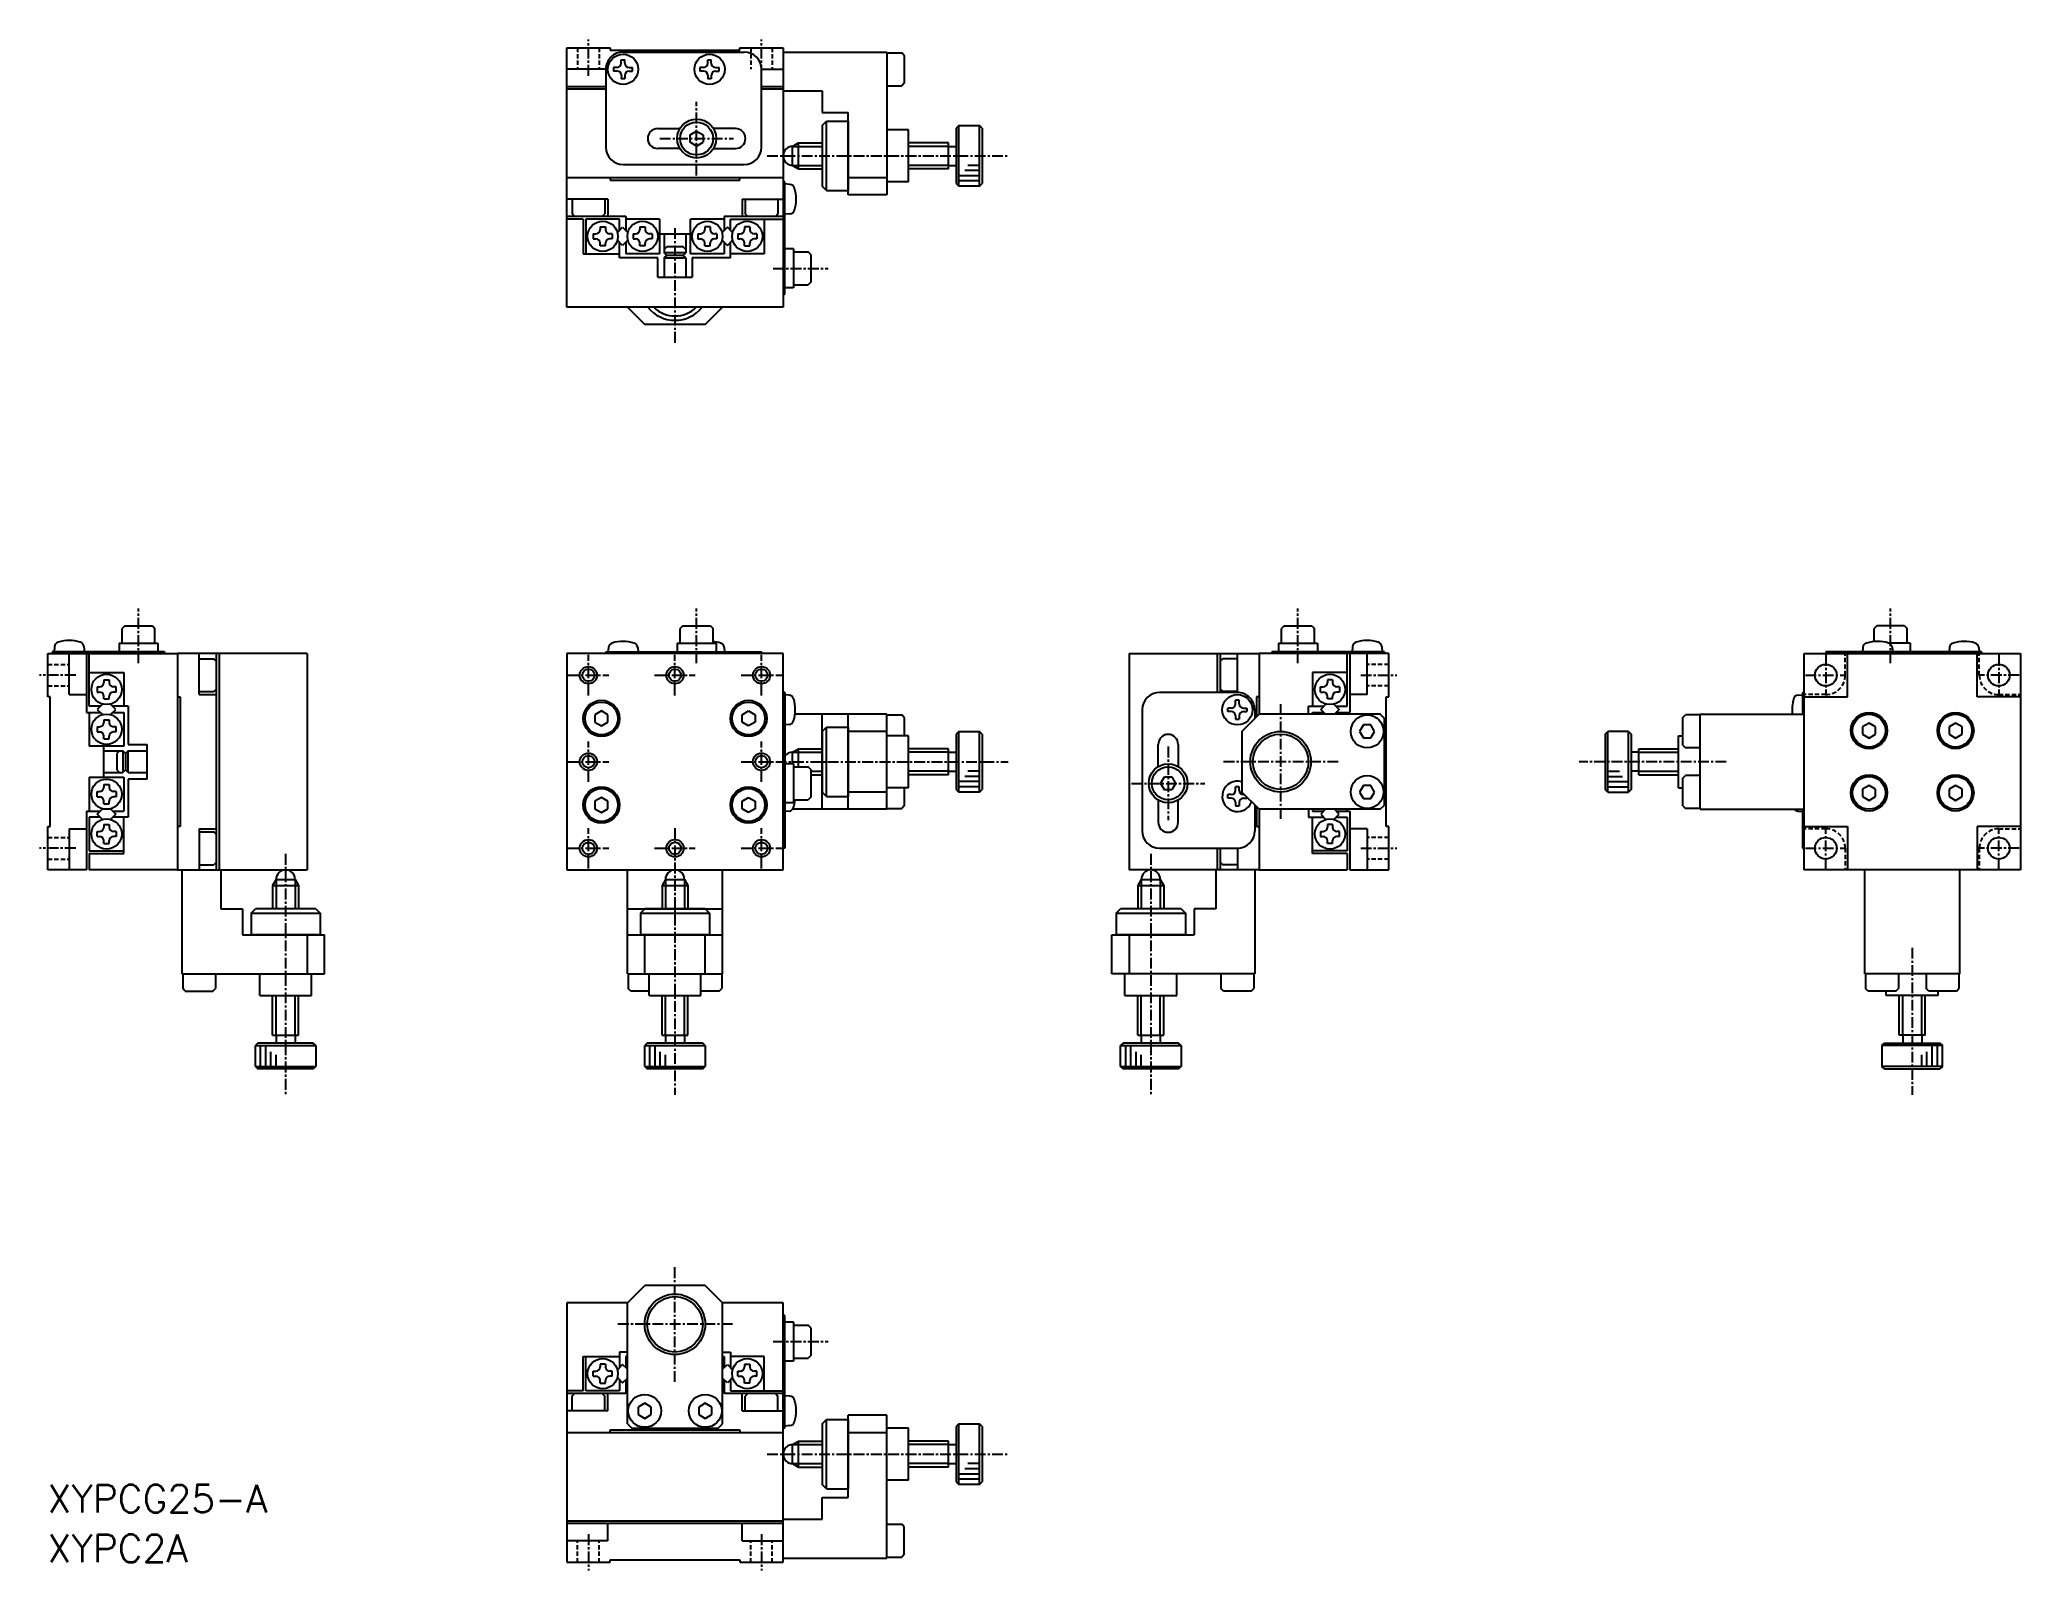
# Model space of a CAD drawing. Extents: x 157 to 386, y -47 to 130.
import ezdxf

# ---------------------------------------------------------------- set-up
doc = ezdxf.new("R2010")
doc.units = 0
doc.linetypes.add('CENTER', pattern=[2, 1.25, -0.25, 0.25, -0.25])
doc.linetypes.add('DASHED', pattern=[0.75, 0.5, -0.25])
doc.layers.get('0').update_dxf_attribs({"linetype": 'CONTINUOUS'})
doc.layers.add('CENTER', color=1, linetype='CENTER')
doc.styles.get("Standard").update_dxf_attribs({"font": 'TXT', "bigfont": 'BIGFONT'})

msp = doc.modelspace()

# ---------------------------------------------------------------- texts
at = {"color": 7, "linetype": 'CONTINUOUS'}
for s, p in [('XYPCG25-A', (157.64, -40.28)), ('XYPC2A', (157.64, -46.02))]:
    msp.add_text(s, height=3.2, dxfattribs=at).set_placement(p)

# ---------------------------------------------------------------- linework, layer by layer
at = {"color": 7, "linetype": 'CONTINUOUS'}
for p, q in [((217.64, 128.98), (222.64, 128.98)), ((217.64, 113.98), (217.64, 128.98)), ((222.64, 128.98), (222.64, 128.68)), ((222.64, 128.68), (237.64, 128.68)), ((224.14, 128.48), (238.15, 128.48)), ((237.64, 128.98), (242.64, 128.98)), ((237.64, 128.68), (237.64, 128.98)), ((242.64, 128.98), (242.64, 113.98)), ((242.64, 128.48), (254.64, 128.48)), ((254.64, 128.48), (254.64, 111.98)), ((254.64, 128.38), (256.34, 128.38)), ((256.64, 128.08), (256.34, 128.38)), ((222.14, 126.48), (217.64, 126.48)), ((222.14, 126.48), (222.14, 117.48)), ((223.43, 126.68), (223.03, 126.68)), ((223.03, 126.68), (223.03, 126.28)), ((223.43, 126.28), (223.03, 126.28)), ((223.93, 127.58), (224.34, 127.58)), ((223.93, 127.18), (223.93, 127.58)), ((224.33, 127.18), (224.34, 127.58)), ((224.84, 126.68), (225.24, 126.68)), ((224.84, 126.28), (225.24, 126.28)), ((225.24, 126.28), (225.24, 126.68)), ((233.43, 126.68), (233.03, 126.68)), ((233.03, 126.68), (233.03, 126.28)), ((233.43, 126.28), (233.03, 126.28)), ((233.93, 127.58), (234.34, 127.58)), ((233.93, 127.18), (233.93, 127.58)), ((234.33, 127.18), (234.34, 127.58)), ((234.84, 126.68), (235.24, 126.68)), ((234.84, 126.28), (235.24, 126.28)), ((235.24, 126.28), (235.24, 126.68)), ((240.14, 117.48), (240.14, 126.48)), ((240.14, 126.48), (242.64, 126.48)), ((256.64, 128.08), (256.64, 124.88)), ((217.64, 124.48), (222.14, 124.48)), ((222.14, 124.18), (217.64, 124.18)), ((223.94, 125.78), (223.93, 125.38)), ((224.34, 125.38), (223.93, 125.38)), ((224.34, 125.78), (224.34, 125.38)), ((233.94, 125.78), (233.93, 125.38)), ((234.34, 125.38), (233.93, 125.38)), ((234.34, 125.78), (234.34, 125.38)), ((240.14, 124.48), (242.64, 124.48)), ((242.64, 124.18), (240.14, 124.18)), ((242.64, 123.98), (247.14, 123.98)), ((247.14, 123.98), (247.14, 121.48)), ((254.64, 124.58), (256.34, 124.58)), ((256.64, 124.88), (256.34, 124.58)), ((247.14, 121.48), (250.14, 121.48)), ((250.14, 111.98), (250.14, 121.48)), ((228.14, 119.63), (230.7, 119.63)), ((231.89, 118.91), (232.64, 119.35)), ((232.64, 119.35), (233.39, 118.91)), ((237.14, 119.63), (234.57, 119.63)), ((247.14, 119.98), (247.64, 120.48)), ((247.14, 119.98), (247.14, 112.98)), ((247.64, 120.48), (250.14, 120.48)), ((250.14, 120.48), (250.14, 112.48)), ((257.14, 119.48), (254.64, 119.48)), ((257.14, 113.48), (257.14, 119.48)), ((262.94, 119.98), (262.64, 119.68)), ((262.64, 119.68), (262.64, 113.28)), ((262.94, 119.98), (265.34, 119.98)), ((265.64, 119.68), (265.34, 119.98)), ((265.64, 119.68), (265.64, 113.28)), ((230.7, 117.33), (228.14, 117.33)), ((231.89, 118.05), (231.89, 118.91)), ((232.64, 117.61), (231.89, 118.05)), ((232.64, 117.61), (233.39, 118.05)), ((233.39, 118.91), (233.39, 118.05)), ((234.57, 117.33), (237.14, 117.33)), ((243.74, 117.58), (244.43, 117.98)), ((243.74, 115.38), (243.74, 117.58)), ((244.43, 117.98), (247.14, 117.98)), ((244.43, 114.98), (244.43, 117.98)), ((261.74, 117.98), (257.14, 117.98)), ((261.74, 114.98), (261.74, 117.98)), ((261.74, 117.58), (262.64, 117.58)), ((224.14, 115.48), (238.14, 115.48)), ((243.74, 115.38), (244.43, 114.98)), ((244.43, 114.98), (247.14, 114.98)), ((261.74, 114.98), (257.14, 114.98)), ((261.74, 115.38), (262.64, 115.38)), ((217.64, 113.98), (242.64, 113.98)), ((217.64, 113.98), (222.64, 113.98)), ((217.64, 98.98), (217.64, 113.98)), ((222.64, 113.98), (222.64, 113.68)), ((222.64, 113.68), (237.64, 113.68)), ((237.64, 113.68), (237.64, 113.98)), ((237.64, 113.98), (242.64, 113.98)), ((242.64, 113.98), (242.64, 98.98)), ((242.84, 113.48), (242.64, 113.48)), ((242.84, 100.48), (242.84, 113.48)), ((243.43, 113.18), (242.84, 113.23)), ((247.64, 112.48), (247.14, 112.98)), ((247.64, 112.48), (250.14, 112.48)), ((250.14, 113.98), (254.64, 113.98)), ((257.14, 113.48), (254.64, 113.48)), ((262.64, 113.28), (262.94, 112.98)), ((265.34, 112.98), (262.94, 112.98)), ((265.34, 112.98), (265.64, 113.28)), ((222.39, 111.48), (217.64, 111.48)), ((218.24, 111.48), (218.24, 109.78)), ((222.04, 111.48), (222.04, 109.78)), ((222.39, 111.48), (222.39, 109.48)), ((237.89, 111.48), (242.64, 111.48)), ((237.89, 111.48), (237.89, 109.48)), ((238.24, 111.48), (238.24, 109.78)), ((242.04, 111.48), (242.04, 109.78)), ((254.64, 111.98), (250.14, 111.98)), ((224.44, 109.48), (217.64, 109.48)), ((219.54, 109.18), (217.64, 109.18)), ((218.54, 109.48), (218.24, 109.78)), ((219.54, 109.18), (219.54, 105.18)), ((219.84, 109.18), (219.84, 105.18)), ((223.74, 109.18), (219.84, 109.18)), ((221.49, 108.28), (221.49, 107.98)), ((221.49, 108.28), (222.09, 108.28)), ((221.74, 109.48), (222.04, 109.78)), ((222.09, 108.28), (222.09, 107.98)), ((223.48, 107.63), (224.09, 108.24)), ((223.74, 107.89), (223.74, 109.18)), ((224.09, 108.24), (224.69, 107.63)), ((224.44, 109.48), (224.44, 107.89)), ((228.34, 109.18), (224.44, 109.18)), ((226.09, 108.28), (226.09, 107.98)), ((226.09, 108.28), (226.69, 108.28)), ((226.69, 108.28), (226.69, 107.98)), ((228.34, 109.18), (228.34, 105.18)), ((231.94, 105.18), (231.94, 109.18)), ((235.84, 109.18), (231.94, 109.18)), ((233.59, 108.28), (233.59, 107.98)), ((234.19, 108.28), (233.59, 108.28)), ((234.19, 108.28), (234.19, 107.98)), ((236.19, 108.24), (235.58, 107.63)), ((235.84, 109.48), (235.84, 107.89)), ((242.64, 109.48), (235.84, 109.48)), ((236.79, 107.63), (236.19, 108.24)), ((236.54, 107.89), (236.54, 109.18)), ((236.54, 109.18), (242.64, 109.18)), ((238.19, 108.28), (238.19, 107.98)), ((238.79, 108.28), (238.19, 108.28)), ((238.54, 109.48), (238.24, 109.78)), ((238.79, 108.28), (238.79, 107.98)), ((240.44, 109.18), (240.44, 105.18)), ((241.74, 109.48), (242.04, 109.78)), ((243.43, 109.78), (242.84, 109.73)), ((220.69, 107.48), (220.99, 107.48)), ((220.69, 107.48), (220.69, 106.88)), ((220.69, 106.88), (220.99, 106.88)), ((221.49, 106.08), (221.49, 106.38)), ((222.09, 106.08), (221.49, 106.08)), ((222.09, 106.08), (222.09, 106.38)), ((222.89, 107.48), (222.59, 107.48)), ((222.89, 106.88), (222.59, 106.88)), ((222.89, 107.48), (222.89, 106.88)), ((224.09, 106.12), (223.48, 106.73)), ((223.74, 104.68), (223.74, 106.47)), ((224.69, 106.73), (224.09, 106.12)), ((224.44, 106.47), (224.44, 105.18)), ((225.29, 107.48), (225.59, 107.48)), ((225.29, 107.48), (225.29, 106.88)), ((225.29, 106.88), (225.59, 106.88)), ((226.09, 106.08), (226.09, 106.38)), ((226.69, 106.08), (226.09, 106.08)), ((226.69, 106.08), (226.69, 106.38)), ((227.49, 107.48), (227.19, 107.48)), ((227.49, 106.88), (227.19, 106.88)), ((227.49, 107.48), (227.49, 106.88)), ((228.34, 107.48), (231.94, 107.48)), ((228.89, 107.48), (228.89, 105.28)), ((229.19, 105.98), (228.89, 105.68)), ((231.09, 105.98), (229.19, 105.98)), ((231.39, 105.68), (231.09, 105.98)), ((231.39, 107.48), (231.39, 105.28)), ((232.79, 107.48), (233.09, 107.48)), ((232.79, 107.48), (232.79, 106.88)), ((232.79, 106.88), (233.09, 106.88)), ((233.59, 106.08), (233.59, 106.38)), ((233.59, 106.08), (234.19, 106.08)), ((234.19, 106.08), (234.19, 106.38)), ((234.99, 107.48), (234.69, 107.48)), ((234.99, 106.88), (234.69, 106.88)), ((234.99, 107.48), (234.99, 106.88)), ((235.58, 106.73), (236.19, 106.12)), ((235.84, 106.47), (235.84, 105.18)), ((236.19, 106.12), (236.79, 106.73)), ((236.54, 104.68), (236.54, 106.47)), ((237.39, 107.48), (237.69, 107.48)), ((237.39, 107.48), (237.39, 106.88)), ((237.39, 106.88), (237.69, 106.88)), ((238.19, 106.08), (238.19, 106.38)), ((238.19, 106.08), (238.79, 106.08)), ((238.79, 106.08), (238.79, 106.38)), ((239.59, 107.48), (239.29, 107.48)), ((239.59, 106.88), (239.29, 106.88)), ((239.59, 107.48), (239.59, 106.88)), ((243.84, 105.73), (242.84, 105.73)), ((243.84, 105.73), (243.84, 101.23)), ((243.84, 105.38), (245.54, 105.38)), ((245.84, 105.08), (245.54, 105.38)), ((219.54, 105.18), (223.74, 105.18)), ((228.14, 104.68), (223.74, 104.68)), ((228.34, 105.18), (224.44, 105.18)), ((228.14, 102.48), (228.14, 104.68)), ((231.39, 105.28), (228.89, 105.28)), ((229.19, 104.98), (228.89, 105.28)), ((228.89, 104.68), (229.19, 104.98)), ((228.89, 104.68), (231.39, 104.68)), ((228.89, 104.68), (228.89, 102.48)), ((231.09, 104.98), (229.19, 104.98)), ((231.09, 104.98), (231.39, 105.28)), ((231.39, 104.68), (231.09, 104.98)), ((231.39, 104.68), (231.39, 102.48)), ((235.84, 105.18), (231.94, 105.18)), ((236.54, 104.68), (232.14, 104.68)), ((232.14, 104.68), (232.14, 102.48)), ((240.44, 105.18), (236.54, 105.18)), ((245.84, 105.08), (245.84, 101.88)), ((228.14, 102.48), (232.14, 102.48)), ((243.84, 101.23), (242.84, 101.23)), ((243.84, 101.58), (245.54, 101.58)), ((245.84, 101.88), (245.54, 101.58)), ((242.64, 98.98), (217.64, 98.98)), ((224.64, 98.98), (226.64, 96.98)), ((233.64, 96.98), (235.64, 98.98)), ((242.84, 100.48), (242.64, 100.48)), ((233.64, 96.98), (226.64, 96.98)), ((166.54, 62.18), (166.24, 61.88)), ((166.24, 60.18), (166.24, 61.88)), ((166.54, 62.18), (169.74, 62.18)), ((169.74, 62.18), (170.04, 61.88)), ((170.04, 60.18), (170.04, 61.88)), ((231.04, 62.18), (230.74, 61.88)), ((230.74, 60.18), (230.74, 61.88)), ((231.04, 62.18), (234.24, 62.18)), ((234.24, 62.18), (234.54, 61.88)), ((234.54, 60.18), (234.54, 61.88)), ((300.54, 62.18), (300.24, 61.88)), ((300.24, 60.18), (300.24, 61.88)), ((300.54, 62.18), (303.74, 62.18)), ((303.74, 62.18), (304.04, 61.88)), ((304.04, 60.18), (304.04, 61.88)), ((369.04, 62.18), (368.74, 61.88)), ((368.74, 60.36), (368.74, 61.88)), ((372.24, 62.18), (369.04, 62.18)), ((372.24, 62.18), (372.54, 61.88)), ((372.54, 60.18), (372.54, 61.88)), ((158.44, 59.77), (158.39, 59.18)), ((161.83, 59.77), (161.89, 59.18)), ((165.89, 60.18), (165.89, 59.18)), ((165.89, 60.18), (170.38, 60.18)), ((170.38, 60.18), (170.38, 59.18)), ((222.44, 59.67), (222.39, 59.18)), ((225.83, 59.69), (225.88, 59.18)), ((230.39, 60.18), (234.88, 60.18)), ((230.39, 60.18), (230.39, 59.18)), ((234.88, 60.18), (234.88, 59.18)), ((235.83, 59.69), (235.88, 59.18)), ((299.89, 60.18), (299.89, 59.18)), ((299.89, 60.18), (304.38, 60.18)), ((304.38, 60.18), (304.38, 59.18)), ((308.44, 59.77), (308.39, 59.18)), ((311.83, 59.77), (311.89, 59.18)), ((367.44, 59.69), (367.39, 59.18)), ((372.88, 60.18), (370.46, 60.18)), ((370.83, 59.67), (370.88, 59.18)), ((372.88, 60.18), (372.88, 59.18)), ((377.44, 59.69), (377.39, 59.18)), ((380.83, 59.67), (380.88, 59.18)), ((157.64, 53.98), (157.64, 58.98)), ((157.64, 58.98), (172.64, 58.98)), ((171.14, 59.18), (158.14, 59.18)), ((158.14, 59.18), (158.14, 58.98)), ((160.14, 54.23), (160.14, 58.98)), ((162.14, 58.98), (162.14, 52.18)), ((162.44, 52.88), (162.44, 58.98)), ((171.14, 59.18), (171.14, 58.98)), ((172.64, 58.98), (172.64, 33.98)), ((187.64, 58.98), (172.64, 58.98)), ((172.64, 58.98), (172.64, 53.98)), ((175.14, 54.23), (175.14, 58.98)), ((175.14, 58.38), (176.84, 58.38)), ((177.14, 58.08), (176.84, 58.38)), ((177.14, 33.98), (177.14, 58.98)), ((177.44, 58.98), (177.44, 33.98)), ((187.64, 58.98), (187.64, 33.98)), ((217.64, 58.98), (217.64, 33.98)), ((242.64, 58.98), (217.64, 58.98)), ((222.14, 59.18), (222.14, 58.98)), ((240.14, 59.18), (240.14, 58.98)), ((242.64, 33.98), (242.64, 58.98)), ((282.64, 58.98), (297.64, 58.98)), ((282.64, 58.98), (282.64, 33.98)), ((292.84, 54.48), (292.84, 58.98)), ((293.14, 58.98), (293.14, 54.48)), ((293.14, 58.08), (293.44, 58.38)), ((295.14, 58.38), (293.44, 58.38)), ((295.14, 54.48), (295.14, 58.98)), ((297.64, 58.98), (297.64, 51.98)), ((312.64, 58.98), (297.64, 58.98)), ((297.64, 58.98), (297.64, 53.98)), ((312.14, 59.18), (299.14, 59.18)), ((299.14, 59.18), (299.14, 58.98)), ((307.84, 52.88), (307.84, 58.98)), ((308.14, 58.98), (308.14, 52.18)), ((310.14, 54.23), (310.14, 58.98)), ((312.14, 59.18), (312.14, 58.98)), ((312.64, 53.98), (312.64, 58.98)), ((360.64, 33.98), (360.64, 58.98)), ((360.64, 58.98), (385.64, 58.98)), ((363.14, 59.18), (363.14, 58.98)), ((365.64, 53.98), (365.64, 58.98)), ((380.64, 53.98), (380.64, 58.98)), ((381.14, 59.18), (381.14, 58.98)), ((385.64, 58.98), (385.64, 33.98)), ((162.44, 56.78), (166.44, 56.78)), ((163.34, 55.13), (163.34, 54.53)), ((163.34, 55.13), (163.64, 55.13)), ((164.14, 55.93), (164.74, 55.93)), ((164.14, 55.93), (164.14, 55.63)), ((164.74, 55.93), (164.74, 55.63)), ((165.54, 55.13), (165.24, 55.13)), ((165.54, 54.53), (165.54, 55.13)), ((166.44, 56.78), (166.44, 52.88)), ((307.84, 56.78), (303.84, 56.78)), ((303.84, 56.78), (303.84, 52.88)), ((304.74, 55.13), (305.04, 55.13)), ((304.74, 54.53), (304.74, 55.13)), ((306.14, 55.93), (305.54, 55.93)), ((305.54, 55.93), (305.54, 55.63)), ((306.14, 55.93), (306.14, 55.63)), ((306.94, 55.13), (306.64, 55.13)), ((306.94, 55.13), (306.94, 54.53)), ((157.94, 53.98), (157.64, 53.98)), ((157.94, 38.98), (157.94, 53.98)), ((160.14, 54.23), (162.14, 54.23)), ((163.72, 52.88), (162.44, 52.88)), ((163.34, 54.53), (163.64, 54.53)), ((163.98, 53.14), (163.37, 52.53)), ((164.14, 53.73), (164.14, 54.03)), ((164.14, 53.73), (164.74, 53.73)), ((164.74, 53.73), (164.74, 54.03)), ((165.5, 52.53), (164.89, 53.14)), ((166.94, 52.88), (165.15, 52.88)), ((165.54, 54.53), (165.24, 54.53)), ((166.94, 52.88), (166.94, 48.48)), ((172.64, 53.98), (172.94, 53.98)), ((172.94, 53.98), (172.94, 38.98)), ((175.14, 54.58), (176.84, 54.58)), ((175.14, 54.23), (177.14, 54.23)), ((177.14, 54.88), (176.84, 54.58)), ((242.84, 54.48), (242.64, 54.48)), ((243.33, 54.18), (242.84, 54.22)), ((295.14, 54.48), (286.14, 54.48)), ((293.14, 54.88), (293.44, 54.58)), ((295.14, 54.58), (293.44, 54.58)), ((294.44, 52.68), (294.04, 52.68)), ((294.04, 52.28), (294.04, 52.68)), ((294.94, 53.18), (294.94, 53.58)), ((295.34, 53.58), (294.94, 53.58)), ((295.34, 53.18), (295.34, 53.58)), ((295.84, 52.68), (296.24, 52.68)), ((296.24, 52.68), (296.24, 52.28)), ((297.34, 53.98), (297.34, 51.68)), ((297.64, 53.98), (297.34, 53.98)), ((303.34, 51.98), (303.34, 52.88)), ((303.34, 52.88), (305.12, 52.88)), ((304.74, 54.53), (305.04, 54.53)), ((304.77, 52.53), (305.38, 53.14)), ((305.54, 53.73), (305.54, 54.03)), ((306.14, 53.73), (305.54, 53.73)), ((306.14, 53.73), (306.14, 54.03)), ((306.29, 53.14), (306.9, 52.53)), ((306.55, 52.88), (307.84, 52.88)), ((306.94, 54.53), (306.64, 54.53)), ((310.14, 54.23), (308.14, 54.23)), ((312.34, 53.98), (312.64, 53.98)), ((312.34, 38.98), (312.34, 53.98)), ((359.94, 54.18), (360.44, 54.22)), ((360.44, 54.48), (360.64, 54.48)), ((360.64, 53.98), (365.64, 53.98)), ((385.64, 53.98), (380.64, 53.98)), ((162.14, 52.18), (163.72, 52.18)), ((162.44, 52.18), (162.44, 48.28)), ((163.34, 50.53), (163.34, 49.93)), ((163.34, 50.53), (163.64, 50.53)), ((163.37, 52.53), (163.98, 51.92)), ((164.14, 51.33), (164.74, 51.33)), ((164.14, 51.33), (164.14, 51.03)), ((164.74, 51.33), (164.74, 51.03)), ((164.89, 51.92), (165.5, 52.53)), ((165.15, 52.18), (166.44, 52.18)), ((165.54, 50.53), (165.24, 50.53)), ((165.54, 49.93), (165.54, 50.53)), ((166.44, 52.18), (166.44, 48.28)), ((221.64, 52.35), (220.89, 51.91)), ((220.89, 51.91), (220.89, 51.05)), ((220.89, 51.05), (221.64, 50.61)), ((222.39, 51.91), (221.64, 52.35)), ((221.64, 50.61), (222.39, 51.05)), ((222.39, 51.05), (222.39, 51.91)), ((237.89, 51.91), (238.64, 52.35)), ((237.89, 51.05), (237.89, 51.91)), ((238.64, 50.61), (237.89, 51.05)), ((238.64, 52.35), (239.39, 51.91)), ((239.39, 51.05), (238.64, 50.61)), ((239.39, 51.91), (239.39, 51.05)), ((243.34, 50.78), (242.84, 50.74)), ((254.64, 51.98), (244.01, 51.98)), ((247.14, 40.98), (247.14, 51.98)), ((247.14, 49.98), (247.64, 50.48)), ((247.64, 50.48), (250.14, 50.48)), ((250.14, 40.98), (250.14, 51.98)), ((250.14, 50.48), (250.14, 42.48)), ((254.64, 40.98), (254.64, 51.98)), ((254.64, 51.88), (256.34, 51.88)), ((256.64, 51.58), (256.34, 51.88)), ((256.64, 51.58), (256.64, 49.48)), ((284.14, 52.48), (284.14, 38.48)), ((294.44, 52.28), (294.04, 52.28)), ((294.94, 51.78), (294.94, 51.38)), ((294.94, 51.38), (295.34, 51.38)), ((295.34, 51.78), (295.34, 51.38)), ((295.64, 49.98), (297.64, 51.98)), ((295.84, 52.28), (296.24, 52.28)), ((297.14, 52.48), (297.14, 51.48)), ((311.64, 51.98), (297.64, 51.98)), ((303.84, 51.98), (303.84, 52.18)), ((303.84, 52.18), (305.12, 52.18)), ((305.32, 51.98), (304.77, 52.53)), ((306.9, 52.53), (306.35, 51.98)), ((306.55, 52.18), (308.14, 52.18)), ((307.84, 52.18), (307.84, 51.98)), ((309.7, 50.73), (309.27, 49.98)), ((310.57, 50.73), (309.7, 50.73)), ((311, 49.98), (310.57, 50.73)), ((312.14, 51.48), (311.64, 51.98)), ((312.14, 41.48), (312.14, 51.48)), ((346.64, 51.58), (346.94, 51.88)), ((346.64, 48.38), (346.64, 51.58)), ((348.64, 51.88), (346.94, 51.88)), ((348.64, 51.98), (360.64, 51.98)), ((348.64, 40.98), (348.64, 51.98)), ((368.14, 50.95), (367.39, 50.51)), ((367.39, 50.51), (367.39, 49.65)), ((368.89, 50.51), (368.14, 50.95)), ((368.89, 49.65), (368.89, 50.51)), ((378.14, 50.95), (377.39, 50.51)), ((377.39, 50.51), (377.39, 49.65)), ((378.89, 50.51), (378.14, 50.95)), ((378.89, 49.65), (378.89, 50.51)), ((166.44, 48.28), (162.44, 48.28)), ((163.34, 49.93), (163.64, 49.93)), ((164.14, 49.13), (164.14, 49.43)), ((164.14, 49.13), (164.74, 49.13)), ((164.14, 44.68), (164.14, 48.28)), ((164.74, 49.13), (164.74, 49.43)), ((165.54, 49.93), (165.24, 49.93)), ((166.94, 48.48), (169.14, 48.48)), ((169.14, 44.48), (169.14, 48.48)), ((247.14, 49.98), (247.14, 42.98)), ((254.64, 49.98), (250.14, 49.98)), ((257.14, 49.48), (254.64, 49.48)), ((257.14, 43.48), (257.14, 49.48)), ((262.94, 49.98), (262.64, 49.68)), ((262.64, 49.68), (262.64, 43.28)), ((262.94, 49.98), (265.34, 49.98)), ((265.64, 49.68), (265.34, 49.98)), ((265.64, 49.68), (265.64, 43.28)), ((285.99, 45.91), (285.99, 48.48)), ((288.29, 48.48), (288.29, 45.91)), ((295.64, 49.98), (295.64, 42.98)), ((309.27, 49.98), (309.7, 49.23)), ((309.7, 49.23), (310.57, 49.23)), ((310.57, 49.23), (311, 49.98)), ((337.64, 49.68), (337.94, 49.98)), ((337.64, 49.68), (337.64, 43.28)), ((340.34, 49.98), (337.94, 49.98)), ((340.34, 49.98), (340.64, 49.68)), ((340.64, 49.68), (340.64, 43.28)), ((346.14, 49.48), (346.64, 49.48)), ((346.14, 43.48), (346.14, 49.48)), ((346.64, 48.38), (346.94, 48.08)), ((348.64, 48.08), (346.94, 48.08)), ((367.39, 49.65), (368.14, 49.21)), ((368.14, 49.21), (368.89, 49.65)), ((377.39, 49.65), (378.14, 49.21)), ((378.14, 49.21), (378.89, 49.65)), ((164.14, 47.73), (166.34, 47.73)), ((165.94, 47.73), (165.64, 47.43)), ((165.64, 47.43), (165.64, 45.53)), ((166.64, 47.43), (166.34, 47.73)), ((166.34, 47.73), (166.34, 45.23)), ((166.94, 47.73), (166.64, 47.43)), ((166.64, 47.43), (166.64, 45.53)), ((166.94, 47.73), (169.14, 47.73)), ((166.94, 45.23), (166.94, 47.73)), ((243.84, 46.23), (242.84, 46.23)), ((243.74, 47.58), (244.43, 47.98)), ((243.74, 46.23), (243.74, 47.58)), ((243.84, 46.23), (243.84, 41.73)), ((243.84, 45.88), (245.54, 45.88)), ((244.43, 45.88), (244.43, 47.98)), ((244.43, 47.98), (247.14, 47.98)), ((245.84, 45.58), (245.54, 45.88)), ((261.74, 47.98), (257.14, 47.98)), ((261.74, 44.98), (261.74, 47.98)), ((261.74, 47.58), (262.64, 47.58)), ((341.54, 47.58), (340.64, 47.58)), ((341.54, 47.98), (346.14, 47.98)), ((341.54, 44.98), (341.54, 47.98)), ((162.44, 44.68), (166.44, 44.68)), ((162.44, 44.68), (162.44, 40.78)), ((164.14, 45.23), (166.34, 45.23)), ((164.14, 43.83), (164.74, 43.83)), ((164.14, 43.83), (164.14, 43.53)), ((164.74, 43.83), (164.74, 43.53)), ((165.64, 45.53), (165.94, 45.23)), ((166.64, 45.53), (166.34, 45.23)), ((166.44, 44.68), (166.44, 40.78)), ((166.94, 45.23), (166.64, 45.53)), ((166.94, 45.23), (169.14, 45.23)), ((169.14, 44.48), (166.94, 44.48)), ((166.94, 44.48), (166.94, 40.08)), ((245.84, 45.58), (245.84, 42.38)), ((245.84, 44.98), (247.14, 44.98)), ((261.74, 44.98), (257.14, 44.98)), ((261.74, 45.38), (262.64, 45.38)), ((286.27, 43.98), (286.7, 44.73)), ((286.27, 43.98), (286.7, 43.23)), ((286.7, 44.73), (287.57, 44.73)), ((287.57, 44.73), (288, 43.98)), ((288, 43.98), (287.57, 43.23)), ((294.94, 43.18), (294.94, 43.58)), ((295.34, 43.58), (294.94, 43.58)), ((295.34, 43.18), (295.34, 43.58)), ((309.7, 43.73), (309.27, 42.98)), ((310.57, 43.73), (309.7, 43.73)), ((311, 42.98), (310.57, 43.73)), ((341.54, 45.38), (340.64, 45.38)), ((341.54, 44.98), (346.14, 44.98)), ((346.64, 44.58), (346.94, 44.88)), ((346.64, 41.38), (346.64, 44.58)), ((348.64, 44.88), (346.94, 44.88)), ((368.14, 43.75), (367.39, 43.31)), ((368.89, 43.31), (368.14, 43.75)), ((378.14, 43.75), (377.39, 43.31)), ((378.89, 43.31), (378.14, 43.75)), ((163.34, 42.43), (163.34, 43.03)), ((163.34, 43.03), (163.64, 43.03)), ((163.34, 42.43), (163.64, 42.43)), ((164.14, 41.63), (164.14, 41.93)), ((164.14, 41.63), (164.74, 41.63)), ((164.74, 41.63), (164.74, 41.93)), ((165.54, 43.03), (165.24, 43.03)), ((165.54, 42.43), (165.24, 42.43)), ((165.54, 43.03), (165.54, 42.43)), ((221.64, 42.35), (220.89, 41.91)), ((220.89, 41.91), (220.89, 41.05)), ((222.39, 41.91), (221.64, 42.35)), ((222.39, 41.05), (222.39, 41.91)), ((237.89, 41.91), (238.64, 42.35)), ((237.89, 41.05), (237.89, 41.91)), ((238.64, 42.35), (239.39, 41.91)), ((239.39, 41.91), (239.39, 41.05)), ((243.84, 41.73), (242.84, 41.73)), ((243.84, 42.08), (245.54, 42.08)), ((245.84, 42.38), (245.54, 42.08)), ((247.64, 42.48), (247.14, 42.98)), ((247.64, 42.48), (250.14, 42.48)), ((254.64, 42.98), (250.14, 42.98)), ((257.14, 43.48), (254.64, 43.48)), ((256.64, 41.38), (256.34, 41.08)), ((256.64, 43.48), (256.64, 41.38)), ((262.64, 43.28), (262.94, 42.98)), ((265.34, 42.98), (262.94, 42.98)), ((265.34, 42.98), (265.64, 43.28)), ((285.99, 42.05), (285.99, 39.48)), ((287.57, 43.23), (286.7, 43.23)), ((288.29, 39.48), (288.29, 42.05)), ((294.44, 42.68), (294.04, 42.68)), ((294.04, 42.28), (294.04, 42.68)), ((294.44, 42.28), (294.04, 42.28)), ((294.94, 41.78), (294.94, 41.38)), ((294.94, 41.38), (295.34, 41.38)), ((295.34, 41.78), (295.34, 41.38)), ((297.64, 40.98), (295.64, 42.98)), ((295.84, 42.68), (295.93, 42.68)), ((295.84, 42.28), (296.24, 42.28)), ((296.24, 42.38), (296.24, 42.28)), ((297.14, 41.48), (297.14, 38.46)), ((297.34, 41.28), (297.34, 38.98)), ((309.27, 42.98), (309.7, 42.23)), ((309.7, 42.23), (310.57, 42.23)), ((310.57, 42.23), (311, 42.98)), ((311.64, 40.98), (312.14, 41.48)), ((337.94, 42.98), (337.64, 43.28)), ((337.94, 42.98), (340.34, 42.98)), ((340.64, 43.28), (340.34, 42.98)), ((346.14, 43.48), (346.64, 43.48)), ((346.64, 41.38), (346.94, 41.08)), ((367.39, 43.31), (367.39, 42.45)), ((367.39, 42.45), (368.14, 42.01)), ((368.14, 42.01), (368.89, 42.45)), ((368.89, 42.45), (368.89, 43.31)), ((377.39, 43.31), (377.39, 42.45)), ((377.39, 42.45), (378.14, 42.01)), ((378.14, 42.01), (378.89, 42.45)), ((378.89, 42.45), (378.89, 43.31)), ((157.64, 33.98), (157.64, 38.98)), ((157.64, 38.98), (157.94, 38.98)), ((162.14, 40.78), (162.14, 33.98)), ((162.14, 40.78), (163.72, 40.78)), ((162.44, 40.08), (162.44, 36.18)), ((163.72, 40.08), (162.44, 40.08)), ((163.37, 40.43), (163.98, 41.04)), ((163.98, 39.82), (163.37, 40.43)), ((164.14, 39.23), (164.74, 39.23)), ((164.14, 39.23), (164.14, 38.93)), ((164.74, 39.23), (164.74, 38.93)), ((164.89, 41.04), (165.5, 40.43)), ((165.5, 40.43), (164.89, 39.82)), ((165.15, 40.78), (166.44, 40.78)), ((166.94, 40.08), (165.15, 40.08)), ((166.44, 35.88), (166.44, 40.08)), ((172.94, 38.98), (172.64, 38.98)), ((172.64, 38.98), (172.64, 33.98)), ((220.89, 41.05), (221.64, 40.61)), ((221.64, 40.61), (222.39, 41.05)), ((238.64, 40.61), (237.89, 41.05)), ((239.39, 41.05), (238.64, 40.61)), ((243.34, 40.78), (242.84, 40.74)), ((254.64, 40.98), (243.73, 40.98)), ((254.64, 41.08), (256.34, 41.08)), ((297.34, 38.98), (297.64, 38.98)), ((297.64, 40.98), (297.64, 33.98)), ((311.64, 40.98), (297.64, 40.98)), ((297.64, 38.98), (297.64, 33.98)), ((303.34, 40.98), (303.34, 40.08)), ((303.34, 40.08), (305.12, 40.08)), ((303.84, 40.98), (303.84, 40.78)), ((303.84, 40.78), (305.12, 40.78)), ((303.84, 35.88), (303.84, 40.08)), ((305.32, 40.98), (304.77, 40.43)), ((304.77, 40.43), (305.38, 39.82)), ((305.54, 39.23), (305.54, 38.93)), ((306.14, 39.23), (305.54, 39.23)), ((306.14, 39.23), (306.14, 38.93)), ((306.29, 39.82), (306.9, 40.43)), ((306.9, 40.43), (306.35, 40.98)), ((306.55, 40.78), (308.14, 40.78)), ((306.55, 40.08), (307.84, 40.08)), ((307.84, 40.78), (307.84, 40.98)), ((307.84, 40.08), (307.84, 36.18)), ((308.14, 40.78), (308.14, 33.98)), ((312.64, 38.98), (312.34, 38.98)), ((312.64, 33.98), (312.64, 38.98)), ((348.64, 41.08), (346.94, 41.08)), ((348.64, 40.98), (360.64, 40.98)), ((359.93, 40.78), (360.44, 40.74)), ((360.64, 38.98), (365.64, 38.98)), ((365.64, 38.98), (365.64, 33.98)), ((380.64, 38.98), (380.64, 33.98)), ((385.64, 38.98), (380.64, 38.98)), ((160.14, 38.73), (162.14, 38.73)), ((160.14, 38.73), (160.14, 33.98)), ((163.34, 37.83), (163.34, 38.43)), ((163.34, 38.43), (163.64, 38.43)), ((163.34, 37.83), (163.64, 37.83)), ((164.14, 37.03), (164.14, 37.33)), ((164.14, 37.03), (164.74, 37.03)), ((164.74, 37.03), (164.74, 37.33)), ((165.54, 38.43), (165.24, 38.43)), ((165.54, 37.83), (165.24, 37.83)), ((165.54, 38.43), (165.54, 37.83)), ((175.14, 38.73), (175.14, 33.98)), ((175.14, 38.73), (177.14, 38.73)), ((175.14, 38.38), (176.84, 38.38)), ((177.14, 38.08), (176.84, 38.38)), ((304.74, 38.43), (304.74, 37.83)), ((304.74, 38.43), (305.04, 38.43)), ((304.74, 37.83), (305.04, 37.83)), ((305.54, 37.03), (305.54, 37.33)), ((306.14, 37.03), (305.54, 37.03)), ((306.14, 37.03), (306.14, 37.33)), ((306.94, 38.43), (306.64, 38.43)), ((306.94, 37.83), (306.64, 37.83)), ((306.94, 37.83), (306.94, 38.43)), ((310.14, 38.73), (308.14, 38.73)), ((310.14, 38.73), (310.14, 33.98)), ((162.44, 36.18), (166.44, 36.18)), ((162.44, 35.88), (162.44, 33.98)), ((162.44, 35.88), (166.44, 35.88)), ((175.14, 34.58), (176.84, 34.58)), ((177.14, 34.88), (176.84, 34.58)), ((242.84, 36.48), (242.64, 36.48)), ((286.14, 36.48), (295.14, 36.48)), ((292.84, 33.98), (292.84, 36.48)), ((293.14, 36.48), (293.14, 33.98)), ((293.14, 34.88), (293.44, 34.58)), ((295.14, 34.58), (293.44, 34.58)), ((295.14, 36.48), (295.14, 33.98)), ((307.84, 36.18), (303.84, 36.18)), ((307.84, 35.88), (303.84, 35.88)), ((307.84, 35.88), (307.84, 33.98)), ((360.44, 36.48), (360.64, 36.48)), ((162.14, 33.98), (157.64, 33.98)), ((172.64, 33.98), (162.44, 33.98)), ((172.64, 33.98), (187.64, 33.98)), ((173.14, 33.98), (173.14, 21.98)), ((177.64, 33.98), (177.64, 29.48)), ((184.04, 32.88), (183.64, 32.19)), ((183.64, 32.19), (186.64, 32.19)), ((183.64, 32.19), (183.64, 29.48)), ((184.04, 32.88), (186.24, 32.88)), ((186.24, 32.88), (186.64, 32.19)), ((186.64, 32.19), (186.64, 29.48)), ((217.64, 33.98), (242.64, 33.98)), ((224.64, 21.98), (224.64, 33.98)), ((229.04, 32.88), (228.64, 32.19)), ((228.64, 32.19), (228.64, 29.48)), ((228.64, 32.19), (231.64, 32.19)), ((229.04, 32.88), (231.24, 32.88)), ((231.24, 32.88), (231.64, 32.19)), ((231.64, 32.19), (231.64, 29.48)), ((235.64, 21.98), (235.64, 33.98)), ((297.64, 33.98), (282.64, 33.98)), ((284.03, 32.88), (283.63, 32.19)), ((283.63, 32.19), (283.63, 29.48)), ((283.63, 32.19), (286.63, 32.19)), ((284.03, 32.88), (286.23, 32.88)), ((286.23, 32.88), (286.63, 32.19)), ((286.63, 32.19), (286.63, 29.48)), ((292.64, 33.98), (292.64, 29.48)), ((297.14, 33.98), (297.14, 21.98)), ((297.64, 33.98), (307.84, 33.98)), ((308.14, 33.98), (312.64, 33.98)), ((385.64, 33.98), (360.64, 33.98)), ((367.64, 21.98), (367.64, 33.98)), ((378.64, 21.98), (378.64, 33.98)), ((177.64, 29.48), (180.14, 29.48)), ((180.14, 29.48), (180.14, 26.48)), ((181.14, 28.98), (181.64, 29.48)), ((181.14, 28.98), (181.14, 26.48)), ((188.64, 29.48), (181.64, 29.48)), ((188.64, 29.48), (189.14, 28.98)), ((189.14, 28.98), (189.14, 26.48)), ((224.64, 29.48), (235.64, 29.48)), ((226.14, 28.98), (226.64, 29.48)), ((226.14, 28.98), (226.14, 26.48)), ((233.64, 29.48), (226.64, 29.48)), ((233.64, 29.48), (234.14, 28.98)), ((234.14, 28.98), (234.14, 26.48)), ((281.13, 28.98), (281.63, 29.48)), ((281.13, 28.98), (281.13, 26.48)), ((288.63, 29.48), (281.63, 29.48)), ((288.63, 29.48), (289.13, 28.98)), ((289.13, 28.98), (289.13, 26.48)), ((292.64, 29.48), (290.13, 29.48)), ((290.13, 29.48), (290.13, 26.48)), ((180.14, 26.48), (189.64, 26.48)), ((189.14, 26.48), (181.14, 26.48)), ((187.64, 26.48), (187.64, 21.98)), ((189.64, 21.98), (189.64, 26.48)), ((224.64, 26.48), (235.64, 26.48)), ((234.14, 26.48), (226.14, 26.48)), ((226.64, 21.98), (226.64, 26.48)), ((233.64, 21.98), (233.64, 26.48)), ((280.64, 26.48), (290.13, 26.48)), ((280.64, 21.98), (280.64, 26.48)), ((289.13, 26.48), (281.13, 26.48)), ((282.64, 26.48), (282.64, 21.98)), ((173.14, 21.98), (189.64, 21.98)), ((173.24, 21.98), (173.24, 20.28)), ((177.04, 21.98), (177.04, 20.28)), ((182.14, 19.48), (182.14, 21.98)), ((188.14, 19.48), (188.14, 21.98)), ((224.64, 21.98), (235.64, 21.98)), ((224.74, 21.98), (224.74, 20.28)), ((227.14, 19.48), (227.14, 21.98)), ((233.14, 19.48), (233.14, 21.98)), ((235.54, 21.98), (235.54, 20.28)), ((297.14, 21.98), (280.64, 21.98)), ((282.13, 19.48), (282.13, 21.98)), ((288.13, 19.48), (288.13, 21.98)), ((293.24, 21.98), (293.24, 20.28)), ((297.04, 21.98), (297.04, 20.28)), ((378.64, 21.98), (367.64, 21.98)), ((367.74, 21.98), (367.74, 20.28)), ((371.54, 21.98), (371.54, 20.28)), ((374.74, 21.98), (374.74, 20.28)), ((378.54, 21.98), (378.54, 20.28)), ((173.54, 19.98), (173.24, 20.28)), ((173.54, 19.98), (176.74, 19.98)), ((176.74, 19.98), (177.04, 20.28)), ((182.14, 19.48), (188.14, 19.48)), ((183.64, 14.88), (183.64, 19.48)), ((186.64, 14.88), (186.64, 19.48)), ((225.04, 19.98), (224.74, 20.28)), ((227.14, 19.98), (225.04, 19.98)), ((227.14, 19.48), (233.14, 19.48)), ((228.64, 14.88), (228.64, 19.48)), ((231.64, 14.88), (231.64, 19.48)), ((235.24, 19.98), (233.14, 19.98)), ((235.24, 19.98), (235.54, 20.28)), ((282.13, 19.48), (288.13, 19.48)), ((283.63, 14.88), (283.63, 19.48)), ((286.63, 14.88), (286.63, 19.48)), ((293.54, 19.98), (293.24, 20.28)), ((296.74, 19.98), (293.54, 19.98)), ((296.74, 19.98), (297.04, 20.28)), ((368.04, 19.98), (367.74, 20.28)), ((371.24, 19.98), (368.04, 19.98)), ((370.14, 19.48), (370.14, 19.98)), ((376.14, 19.48), (370.14, 19.48)), ((371.24, 19.98), (371.54, 20.28)), ((371.64, 14.88), (371.64, 19.48)), ((374.64, 14.88), (374.64, 19.48)), ((375.04, 19.98), (374.74, 20.28)), ((378.24, 19.98), (375.04, 19.98)), ((376.14, 19.48), (376.14, 19.98)), ((378.24, 19.98), (378.54, 20.28)), ((181.94, 13.98), (181.64, 13.68)), ((188.34, 13.98), (181.94, 13.98)), ((183.64, 14.88), (186.64, 14.88)), ((184.04, 14.88), (184.04, 13.98)), ((186.24, 14.88), (186.24, 13.98)), ((188.64, 13.68), (188.34, 13.98)), ((226.94, 13.98), (226.64, 13.68)), ((233.34, 13.98), (226.94, 13.98)), ((228.64, 14.88), (231.64, 14.88)), ((229.04, 14.88), (229.04, 13.98)), ((231.24, 14.88), (231.24, 13.98)), ((233.64, 13.68), (233.34, 13.98)), ((281.93, 13.98), (281.63, 13.68)), ((288.33, 13.98), (281.93, 13.98)), ((283.63, 14.88), (286.63, 14.88)), ((284.03, 14.88), (284.03, 13.98)), ((286.23, 14.88), (286.23, 13.98)), ((288.63, 13.68), (288.33, 13.98)), ((369.64, 13.68), (369.94, 13.98)), ((369.94, 13.98), (376.34, 13.98)), ((374.64, 14.88), (371.64, 14.88)), ((372.04, 14.88), (372.04, 13.98)), ((374.24, 14.88), (374.24, 13.98)), ((376.34, 13.98), (376.64, 13.68)), ((181.64, 11.28), (181.64, 13.68)), ((188.64, 13.68), (188.64, 11.28)), ((226.64, 11.28), (226.64, 13.68)), ((233.64, 13.68), (233.64, 11.28)), ((281.63, 11.28), (281.63, 13.68)), ((288.63, 13.68), (288.63, 11.28)), ((369.64, 13.68), (369.64, 11.28)), ((376.64, 11.28), (376.64, 13.68)), ((181.64, 11.28), (181.94, 10.98)), ((188.34, 10.98), (181.94, 10.98)), ((188.34, 10.98), (188.64, 11.28)), ((226.64, 11.28), (226.94, 10.98)), ((233.34, 10.98), (226.94, 10.98)), ((233.34, 10.98), (233.64, 11.28)), ((281.63, 11.28), (281.93, 10.98)), ((288.33, 10.98), (281.93, 10.98)), ((288.33, 10.98), (288.63, 11.28)), ((369.94, 10.98), (369.64, 11.28)), ((369.94, 10.98), (376.34, 10.98)), ((376.64, 11.28), (376.34, 10.98)), ((224.64, -16.02), (217.64, -16.02)), ((217.64, -16.02), (217.64, -31.02)), ((224.64, -16.02), (226.64, -14.02)), ((224.64, -30.02), (224.64, -16.02)), ((233.64, -14.02), (226.64, -14.02)), ((233.64, -14.02), (235.64, -16.02)), ((235.64, -30.02), (235.64, -16.02)), ((242.64, -16.02), (235.64, -16.02)), ((242.64, -31.02), (242.64, -16.02)), ((242.84, -17.52), (242.64, -17.52)), ((242.84, -30.52), (242.84, -17.52)), ((243.84, -18.27), (242.84, -18.27)), ((243.84, -18.27), (243.84, -22.77)), ((243.84, -18.62), (245.54, -18.62)), ((245.84, -18.92), (245.54, -18.62)), ((245.84, -18.92), (245.84, -22.12)), ((219.54, -26.22), (219.54, -22.22)), ((219.54, -22.22), (223.74, -22.22)), ((219.84, -26.22), (219.84, -22.22)), ((223.74, -21.72), (223.74, -23.51)), ((224.64, -21.72), (223.74, -21.72)), ((224.44, -22.22), (224.44, -23.51)), ((224.64, -22.22), (224.44, -22.22)), ((235.64, -21.72), (236.54, -21.72)), ((235.64, -22.22), (235.84, -22.22)), ((235.84, -22.22), (235.84, -23.51)), ((236.54, -21.72), (236.54, -23.51)), ((240.44, -22.22), (236.54, -22.22)), ((240.44, -26.22), (240.44, -22.22)), ((243.84, -22.77), (242.84, -22.77)), ((243.84, -22.42), (245.54, -22.42)), ((245.84, -22.12), (245.54, -22.42)), ((220.69, -23.92), (220.99, -23.92)), ((220.69, -24.52), (220.69, -23.92)), ((220.69, -24.52), (220.99, -24.52)), ((222.09, -23.12), (221.49, -23.12)), ((221.49, -23.12), (221.49, -23.42)), ((221.49, -25.32), (221.49, -25.02)), ((222.09, -23.12), (222.09, -23.42)), ((222.09, -25.32), (222.09, -25.02)), ((222.89, -23.92), (222.59, -23.92)), ((222.89, -24.52), (222.59, -24.52)), ((222.89, -24.52), (222.89, -23.92)), ((224.09, -23.16), (223.48, -23.77)), ((223.48, -24.67), (224.09, -25.28)), ((223.74, -24.93), (223.74, -26.22)), ((224.64, -23.71), (224.09, -23.16)), ((224.09, -25.28), (224.64, -24.73)), ((224.44, -24.93), (224.44, -26.52)), ((235.64, -23.71), (236.19, -23.16)), ((236.19, -25.28), (235.64, -24.73)), ((235.84, -24.93), (235.84, -26.52)), ((236.19, -23.16), (236.79, -23.77)), ((236.79, -24.67), (236.19, -25.28)), ((236.54, -24.93), (236.54, -26.22)), ((237.39, -24.52), (237.39, -23.92)), ((237.39, -23.92), (237.69, -23.92)), ((237.39, -24.52), (237.69, -24.52)), ((238.19, -23.12), (238.19, -23.42)), ((238.19, -23.12), (238.79, -23.12)), ((238.19, -25.32), (238.19, -25.02)), ((238.79, -23.12), (238.79, -23.42)), ((238.79, -25.32), (238.79, -25.02)), ((239.59, -23.92), (239.29, -23.92)), ((239.59, -24.52), (239.29, -24.52)), ((239.59, -24.52), (239.59, -23.92)), ((219.54, -26.22), (217.64, -26.22)), ((224.44, -26.52), (217.64, -26.52)), ((218.54, -26.52), (218.24, -26.82)), ((218.24, -28.52), (218.24, -26.82)), ((223.74, -26.22), (219.84, -26.22)), ((221.49, -25.32), (222.09, -25.32)), ((221.74, -26.52), (222.04, -26.82)), ((222.04, -28.52), (222.04, -26.82)), ((222.39, -28.52), (222.39, -26.52)), ((224.44, -26.22), (224.64, -26.22)), ((235.84, -26.22), (235.64, -26.22)), ((242.64, -26.52), (235.84, -26.52)), ((236.54, -26.22), (242.64, -26.22)), ((237.89, -28.52), (237.89, -26.52)), ((238.79, -25.32), (238.19, -25.32)), ((238.54, -26.52), (238.24, -26.82)), ((238.24, -28.52), (238.24, -26.82)), ((241.74, -26.52), (242.04, -26.82)), ((242.04, -28.52), (242.04, -26.82)), ((243.43, -26.82), (242.84, -26.77)), ((222.39, -28.52), (217.64, -28.52)), ((226.64, -27.65), (225.89, -28.09)), ((225.89, -28.09), (225.89, -28.95)), ((225.89, -28.95), (226.64, -29.39)), ((227.39, -28.09), (226.64, -27.65)), ((226.64, -29.39), (227.39, -28.95)), ((227.39, -28.95), (227.39, -28.09)), ((233.64, -27.65), (232.89, -28.09)), ((232.89, -28.09), (232.89, -28.95)), ((232.89, -28.95), (233.64, -29.39)), ((234.39, -28.09), (233.64, -27.65)), ((233.64, -29.39), (234.39, -28.95)), ((234.39, -28.95), (234.39, -28.09)), ((237.89, -28.52), (242.64, -28.52)), ((247.14, -30.02), (247.64, -29.52)), ((247.64, -29.52), (250.14, -29.52)), ((254.64, -29.02), (250.14, -29.02)), ((250.14, -38.52), (250.14, -29.02)), ((250.14, -29.52), (250.14, -37.52)), ((254.64, -45.52), (254.64, -29.02)), ((217.64, -31.02), (217.64, -46.02)), ((217.64, -31.02), (242.64, -31.02)), ((217.64, -31.02), (222.64, -31.02)), ((222.64, -31.02), (222.64, -30.72)), ((222.64, -30.72), (237.64, -30.72)), ((224.64, -30.02), (225.14, -30.52)), ((225.14, -30.52), (235.14, -30.52)), ((235.14, -30.52), (235.64, -30.02)), ((237.64, -30.72), (237.64, -31.02)), ((237.64, -31.02), (242.64, -31.02)), ((242.84, -30.52), (242.64, -30.52)), ((242.64, -46.02), (242.64, -31.02)), ((243.43, -30.22), (242.84, -30.27)), ((243.74, -32.42), (244.43, -32.02)), ((244.43, -32.02), (247.14, -32.02)), ((244.43, -35.02), (244.43, -32.02)), ((247.14, -30.02), (247.14, -37.02)), ((250.14, -31.02), (254.64, -31.02)), ((257.14, -30.52), (254.64, -30.52)), ((257.14, -36.52), (257.14, -30.52)), ((261.74, -32.02), (257.14, -32.02)), ((261.74, -35.02), (261.74, -32.02)), ((262.94, -30.02), (262.64, -30.32)), ((262.64, -30.32), (262.64, -36.72)), ((262.94, -30.02), (265.34, -30.02)), ((265.64, -30.32), (265.34, -30.02)), ((265.64, -30.32), (265.64, -36.72)), ((243.74, -34.62), (243.74, -32.42)), ((261.74, -32.42), (262.64, -32.42)), ((243.74, -34.62), (244.43, -35.02)), ((244.43, -35.02), (247.14, -35.02)), ((257.14, -36.52), (254.64, -36.52)), ((261.74, -35.02), (257.14, -35.02)), ((261.74, -34.62), (262.64, -34.62)), ((247.64, -37.52), (247.14, -37.02)), ((247.14, -41.02), (247.14, -38.52)), ((247.14, -38.52), (250.14, -38.52)), ((247.64, -37.52), (250.14, -37.52)), ((262.64, -36.72), (262.94, -37.02)), ((265.34, -37.02), (262.94, -37.02)), ((265.34, -37.02), (265.64, -36.72)), ((242.64, -41.02), (247.14, -41.02)), ((217.64, -41.22), (242.64, -41.22)), ((242.64, -41.52), (217.64, -41.52)), ((222.39, -43.52), (222.39, -41.52)), ((237.89, -43.52), (237.89, -41.52)), ((254.64, -41.62), (256.34, -41.62)), ((256.64, -41.92), (256.34, -41.62)), ((256.64, -45.12), (256.64, -41.92)), ((222.39, -43.52), (217.64, -43.52)), ((222.64, -45.72), (237.64, -45.72)), ((222.64, -46.02), (222.64, -45.72)), ((237.64, -45.72), (237.64, -46.02)), ((237.89, -43.52), (242.64, -43.52)), ((242.64, -45.52), (254.64, -45.52)), ((254.64, -45.42), (256.34, -45.42)), ((256.64, -45.12), (256.34, -45.42)), ((217.64, -46.02), (222.64, -46.02)), ((237.64, -46.02), (242.64, -46.02))]:
    msp.add_line(p, q, dxfattribs=at)
at = {"color": 3, "linetype": 'DASHED'}
for p, q in [((218.89, 128.98), (218.89, 126.48)), ((221.39, 128.98), (221.39, 126.48)), ((238.89, 128.98), (238.89, 126.48)), ((241.39, 128.98), (241.39, 126.48)), ((157.64, 57.73), (160.14, 57.73)), ((312.64, 57.73), (310.14, 57.73)), ((365.39, 56.48), (365.39, 58.98)), ((380.89, 56.48), (380.89, 58.98)), ((157.64, 55.23), (160.14, 55.23)), ((312.64, 55.23), (310.14, 55.23)), ((363.14, 54.23), (360.64, 54.23)), ((383.14, 54.23), (385.64, 54.23)), ((157.64, 37.73), (160.14, 37.73)), ((312.64, 37.73), (310.14, 37.73)), ((363.14, 38.73), (360.64, 38.73)), ((383.14, 38.73), (385.64, 38.73)), ((157.64, 35.23), (160.14, 35.23)), ((312.64, 35.23), (310.14, 35.23)), ((365.39, 36.48), (365.39, 33.98)), ((380.89, 36.48), (380.89, 33.98)), ((218.89, -46.02), (218.89, -43.52)), ((221.39, -46.02), (221.39, -43.52)), ((238.89, -46.02), (238.89, -43.52)), ((241.39, -46.02), (241.39, -43.52))]:
    msp.add_line(p, q, dxfattribs=at)
at = {"color": 3, "linetype": 'CONTINUOUS'}
for p, q in [((247.64, 112.48), (247.64, 120.48)), ((262.94, 112.98), (262.94, 119.98)), ((265.34, 112.98), (265.34, 119.98)), ((243.74, 117.58), (247.14, 117.58)), ((261.74, 117.58), (257.14, 117.58)), ((243.74, 115.38), (247.14, 115.38)), ((261.74, 115.38), (257.14, 115.38)), ((265.34, 114.78), (263.64, 114.78)), ((265.34, 115.38), (263.99, 115.38)), ((265.34, 114.18), (262.94, 114.18)), ((265.34, 113.58), (262.94, 113.58)), ((247.64, 42.48), (247.64, 50.48)), ((262.94, 42.98), (262.94, 49.98)), ((265.34, 42.98), (265.34, 49.98)), ((337.94, 42.98), (337.94, 49.98)), ((340.34, 42.98), (340.34, 49.98)), ((243.74, 47.58), (247.14, 47.58)), ((261.74, 47.58), (257.14, 47.58)), ((341.54, 47.58), (346.14, 47.58)), ((245.84, 45.38), (247.14, 45.38)), ((261.74, 45.38), (257.14, 45.38)), ((265.34, 44.18), (262.94, 44.18)), ((265.34, 43.58), (262.94, 43.58)), ((265.34, 44.78), (263.64, 44.78)), ((265.34, 45.38), (263.99, 45.38)), ((337.94, 45.38), (339.29, 45.38)), ((337.94, 44.78), (339.64, 44.78)), ((337.94, 44.18), (340.34, 44.18)), ((337.94, 43.58), (340.34, 43.58)), ((341.54, 45.38), (346.14, 45.38)), ((184.04, 32.88), (184.04, 29.48)), ((186.24, 32.88), (186.24, 29.48)), ((229.04, 32.88), (229.04, 29.48)), ((231.24, 32.88), (231.24, 29.48)), ((284.03, 32.88), (284.03, 29.48)), ((286.23, 32.88), (286.23, 29.48)), ((181.14, 28.98), (189.14, 28.98)), ((226.14, 28.98), (234.14, 28.98)), ((281.13, 28.98), (289.13, 28.98)), ((184.04, 14.88), (184.04, 19.48)), ((186.24, 14.88), (186.24, 19.48)), ((229.04, 14.88), (229.04, 19.48)), ((231.24, 14.88), (231.24, 19.48)), ((284.03, 14.88), (284.03, 19.48)), ((286.23, 14.88), (286.23, 19.48)), ((372.04, 14.88), (372.04, 19.48)), ((374.24, 14.88), (374.24, 19.48)), ((181.64, 13.68), (188.64, 13.68)), ((182.24, 11.28), (182.24, 13.68)), ((182.84, 11.28), (182.84, 13.68)), ((183.44, 11.28), (183.44, 12.98)), ((184.04, 11.28), (184.04, 12.63)), ((226.64, 13.68), (233.64, 13.68)), ((227.24, 11.28), (227.24, 13.68)), ((227.84, 11.28), (227.84, 13.68)), ((228.44, 11.28), (228.44, 12.98)), ((229.04, 11.28), (229.04, 12.63)), ((281.63, 13.68), (288.63, 13.68)), ((282.23, 11.28), (282.23, 13.68)), ((282.83, 11.28), (282.83, 13.68)), ((283.43, 11.28), (283.43, 12.98)), ((284.03, 11.28), (284.03, 12.63)), ((376.64, 13.68), (369.64, 13.68)), ((374.24, 11.28), (374.24, 12.63)), ((374.84, 11.28), (374.84, 12.98)), ((375.44, 11.28), (375.44, 13.68)), ((376.04, 11.28), (376.04, 13.68)), ((181.64, 11.28), (188.64, 11.28)), ((226.64, 11.28), (233.64, 11.28)), ((281.63, 11.28), (288.63, 11.28)), ((376.64, 11.28), (369.64, 11.28)), ((247.64, -37.52), (247.64, -29.52)), ((262.94, -37.02), (262.94, -30.02)), ((265.34, -37.02), (265.34, -30.02)), ((243.74, -32.42), (247.14, -32.42)), ((261.74, -32.42), (257.14, -32.42)), ((243.74, -34.62), (247.14, -34.62)), ((261.74, -34.62), (257.14, -34.62)), ((265.34, -35.82), (262.94, -35.82)), ((265.34, -36.42), (262.94, -36.42)), ((265.34, -35.22), (263.64, -35.22)), ((265.34, -34.62), (263.99, -34.62))]:
    msp.add_line(p, q, dxfattribs=at)
at = {"linetype": 'CONTINUOUS'}
for p, q in [((222.14, 59.18), (240.14, 59.18)), ((381.14, 59.18), (363.14, 59.18)), ((242.84, 54.48), (242.84, 36.48)), ((360.44, 54.48), (360.44, 51.98)), ((360.44, 40.98), (360.44, 36.48))]:
    msp.add_line(p, q, dxfattribs=at)
at = {"color": 7, "linetype": 'CONTINUOUS'}
for centre, radius in [((224.14, 126.48), 1.75), ((234.14, 126.48), 1.75), ((232.64, 118.48), 2.25), ((232.64, 118.48), 1.9), ((221.79, 107.18), 1.75), ((226.39, 107.18), 1.75), ((233.89, 107.18), 1.75), ((238.49, 107.18), 1.75), ((363.14, 56.48), 1.25), ((383.14, 56.48), 1.25), ((164.44, 54.83), 1.75), ((305.84, 54.83), 1.75), ((221.64, 51.48), 2.1), ((221.64, 51.48), 1.9), ((238.64, 51.48), 2.1), ((238.64, 51.48), 1.9), ((295.14, 52.48), 1.75), ((164.44, 50.23), 1.75), ((310.14, 49.98), 1.9), ((368.14, 50.08), 2.1), ((368.14, 50.08), 1.9), ((378.14, 50.08), 2.1), ((378.14, 50.08), 1.9), ((300.14, 46.48), 3.5), ((300.14, 46.48), 3.2), ((287.14, 43.98), 2.25), ((287.14, 43.98), 1.9), ((164.44, 42.73), 1.75), ((221.64, 41.48), 2.1), ((238.64, 41.48), 2.1), ((310.14, 42.98), 1.9), ((368.14, 42.88), 2.1), ((368.14, 42.88), 1.9), ((378.14, 42.88), 2.1), ((378.14, 42.88), 1.9), ((221.64, 41.48), 1.9), ((238.64, 41.48), 1.9), ((164.44, 38.13), 1.75), ((305.84, 38.13), 1.75), ((363.14, 36.48), 1.25), ((383.14, 36.48), 1.25), ((230.14, -18.52), 3.5), ((230.14, -18.52), 3.2), ((221.79, -24.22), 1.75), ((238.49, -24.22), 1.75), ((226.64, -28.52), 1.9), ((233.64, -28.52), 1.9)]:
    msp.add_circle(centre, radius, dxfattribs=at)
at = {"color": 3, "linetype": 'CONTINUOUS'}
for centre, radius in [((220.14, 56.48), 1), ((230.14, 56.48), 1), ((240.14, 56.48), 1), ((220.14, 56.48), 0.7), ((230.14, 56.48), 0.7), ((240.14, 56.48), 0.7), ((220.14, 46.48), 1), ((220.14, 46.48), 0.7), ((240.14, 46.48), 1), ((240.14, 46.48), 0.7), ((220.14, 36.48), 1), ((220.14, 36.48), 0.7), ((230.14, 36.48), 1), ((230.14, 36.48), 0.7), ((240.14, 36.48), 1), ((240.14, 36.48), 0.7)]:
    msp.add_circle(centre, radius, dxfattribs=at)
at = {"color": 7, "linetype": 'CONTINUOUS'}
for centre, radius, start, end in [((224.14, 126.48), 2, 89.9995, 180), ((238.14, 126.48), 2, 0, 90), ((223.43, 127.18), 0.5, 270, 0), ((223.44, 125.78), 0.5, 0, 90), ((224.83, 127.18), 0.5, 180, 270), ((224.84, 125.78), 0.5, 90, 180), ((233.43, 127.18), 0.5, 270, 0), ((233.44, 125.78), 0.5, 0, 90), ((234.83, 127.18), 0.5, 180, 270), ((234.84, 125.78), 0.5, 90, 180), ((228.14, 118.48), 1.15, 90, 270), ((237.14, 118.48), 1.15, 270, 90), ((224.14, 117.48), 2, 180, 270), ((238.14, 117.48), 2, 270, 0), ((243.74, 116.48), 1.1, 90, 270), ((243.38, 112.58), 0.6, 16.352, 85.03), ((239.64, 111.48), 4.5, 343.607, 16.393), ((243.38, 110.38), 0.6, 274.97, 343.648), ((220.99, 107.98), 0.5, 270, 0), ((222.59, 107.98), 0.5, 180, 270), ((225.59, 107.98), 0.5, 270, 0), ((227.19, 107.98), 0.5, 180, 270), ((233.09, 107.98), 0.5, 270, 0), ((234.69, 107.98), 0.5, 180, 270), ((237.69, 107.98), 0.5, 270, 0), ((239.29, 107.98), 0.5, 180, 270), ((220.99, 106.38), 0.5, 0, 90), ((222.59, 106.38), 0.5, 90, 180), ((225.59, 106.38), 0.5, 0, 90), ((227.19, 106.38), 0.5, 90, 180), ((233.09, 106.38), 0.5, 0, 90), ((234.69, 106.38), 0.5, 90, 180), ((237.69, 106.38), 0.5, 0, 90), ((239.29, 106.38), 0.5, 90, 180), ((230.14, 101.48), 4, 218.6823, 321.3177), ((230.14, 101.48), 3.5, 225.5848, 314.4152), ((159.03, 59.72), 0.6, 106.352, 175.03), ((160.13, 55.98), 4.5, 73.607, 106.393), ((161.24, 59.72), 0.6, 4.97, 73.648), ((223.04, 59.62), 0.6, 106.3877, 175), ((224.14, 55.88), 4.5, 73.4127, 106.3877), ((225.25, 59.64), 0.58, 5, 73.4127), ((234.14, 55.88), 4.5, 73.4127, 84.9003), ((235.25, 59.64), 0.58, 5, 73.4127), ((309.03, 59.72), 0.6, 106.352, 175.03), ((310.13, 55.98), 4.5, 73.607, 106.393), ((311.24, 59.72), 0.6, 4.97, 73.648), ((368.02, 59.64), 0.58, 106.5873, 175), ((369.14, 55.88), 4.5, 73.6123, 106.5873), ((370.24, 59.62), 0.6, 5, 73.6123), ((378.02, 59.64), 0.58, 106.5873, 175), ((379.14, 55.88), 4.5, 73.6123, 106.5873), ((380.24, 59.62), 0.6, 5, 73.6123), ((163.64, 55.63), 0.5, 270, 0), ((165.24, 55.63), 0.5, 180, 270), ((305.04, 55.63), 0.5, 270, 0), ((306.64, 55.63), 0.5, 180, 270), ((163.64, 54.03), 0.5, 0, 90), ((165.24, 54.03), 0.5, 90, 180), ((243.28, 53.58), 0.6, 16.3877, 85), ((239.54, 52.48), 4.5, 343.4127, 16.3877), ((286.14, 52.48), 2, 90, 180), ((294.44, 53.18), 0.5, 270, 0), ((295.14, 52.48), 2, 359.9995, 90), ((295.84, 53.18), 0.5, 180, 270), ((305.04, 54.03), 0.5, 0, 90), ((306.64, 54.03), 0.5, 90, 180), ((363.74, 52.48), 4.5, 163.6123, 186.3794), ((359.99, 53.58), 0.6, 95, 163.6123), ((163.64, 51.03), 0.5, 270, 0), ((165.24, 51.03), 0.5, 180, 270), ((243.29, 51.36), 0.58, 275, 343.4127), ((294.44, 51.78), 0.5, 0, 90), ((295.84, 51.78), 0.5, 90, 180), ((163.64, 49.43), 0.5, 0, 90), ((165.24, 49.43), 0.5, 90, 180), ((287.14, 48.48), 1.15, 0, 180), ((243.74, 46.48), 1.1, 90, 144.9027), ((163.64, 43.53), 0.5, 270, 0), ((165.24, 43.53), 0.5, 180, 270), ((295.14, 42.48), 1.75, 73.3985, 338.8322), ((163.64, 41.93), 0.5, 0, 90), ((165.24, 41.93), 0.5, 90, 180), ((239.54, 42.48), 4.5, 343.4127, 354.9003), ((294.44, 43.18), 0.5, 270, 0), ((294.44, 41.78), 0.5, 0, 90), ((295.84, 43.18), 0.5, 180, 270), ((295.84, 41.78), 0.5, 90, 180), ((163.64, 38.93), 0.5, 270, 0), ((165.24, 38.93), 0.5, 180, 270), ((243.29, 41.36), 0.58, 275, 343.4127), ((287.14, 39.48), 1.15, 180, 0), ((305.04, 38.93), 0.5, 270, 0), ((306.64, 38.93), 0.5, 180, 270), ((359.98, 41.36), 0.58, 221.0554, 265), ((163.64, 37.33), 0.5, 0, 90), ((165.24, 37.33), 0.5, 90, 180), ((286.14, 38.48), 2, 180, 270), ((295.14, 38.48), 2, 270, 0), ((305.04, 37.33), 0.5, 0, 90), ((306.64, 37.33), 0.5, 90, 180), ((185.14, 32.88), 1.1, 0, 180), ((230.14, 32.88), 1.1, 0, 180), ((285.13, 32.88), 1.1, 0, 180), ((220.99, -23.42), 0.5, 270, 0), ((220.99, -25.02), 0.5, 0, 90), ((222.59, -23.42), 0.5, 180, 270), ((222.59, -25.02), 0.5, 90, 180), ((237.69, -23.42), 0.5, 270, 0), ((237.69, -25.02), 0.5, 0, 90), ((239.29, -23.42), 0.5, 180, 270), ((239.29, -25.02), 0.5, 90, 180), ((243.38, -27.42), 0.6, 16.352, 85.03), ((239.64, -28.52), 4.5, 343.607, 16.393), ((243.38, -29.62), 0.6, 274.97, 343.648), ((243.74, -33.52), 1.1, 90, 270)]:
    msp.add_arc(centre, radius, start, end, dxfattribs=at)
at = {"color": 3, "linetype": 'DASHED'}
for centre, start, end in [((363.14, 56.48), 270, 0), ((383.14, 56.48), 180, 270), ((363.14, 36.48), 0, 90), ((383.14, 36.48), 90, 180)]:
    msp.add_arc(centre, 2.25, start, end, dxfattribs=at)
at = {"layer": 'CENTER', "color": 1, "linetype": 'CENTER'}
for p, q in [((220.14, 125.74), (220.14, 129.91)), ((240.14, 125.74), (240.14, 129.91)), ((232.64, 114.23), (232.64, 122.73)), ((228.39, 118.48), (236.89, 118.48)), ((240.79, 116.48), (268.64, 116.48)), ((230.14, 108.13), (230.14, 94.83)), ((241.5, 103.48), (247.84, 103.48)), ((168.14, 57.85), (168.14, 64.18)), ((232.64, 57.85), (232.64, 64.18)), ((302.14, 57.85), (302.14, 64.18)), ((370.64, 57.85), (370.64, 64.18)), ((220.14, 54.14), (220.14, 58.82)), ((230.14, 54.14), (230.14, 58.82)), ((240.14, 54.14), (240.14, 58.82)), ((363.14, 58.82), (363.14, 54.14)), ((383.14, 58.82), (383.14, 54.14)), ((160.88, 56.48), (156.71, 56.48)), ((217.79, 56.48), (222.48, 56.48)), ((227.79, 56.48), (232.48, 56.48)), ((237.79, 56.48), (242.48, 56.48)), ((309.39, 56.48), (313.56, 56.48)), ((360.79, 56.48), (365.48, 56.48)), ((385.48, 56.48), (380.79, 56.48)), ((300.14, 53.13), (300.14, 39.83)), ((220.14, 44.14), (220.14, 48.82)), ((240.14, 44.14), (240.14, 48.82)), ((287.14, 48.23), (287.14, 39.73)), ((217.79, 46.48), (222.48, 46.48)), ((237.79, 46.48), (268.64, 46.48)), ((306.79, 46.48), (293.49, 46.48)), ((351.64, 46.48), (334.64, 46.48)), ((282.89, 43.98), (291.39, 43.98)), ((220.14, 34.14), (220.14, 38.82)), ((230.14, 38.82), (230.14, 7.98)), ((240.14, 34.14), (240.14, 38.82)), ((363.14, 34.14), (363.14, 38.82)), ((383.14, 34.14), (383.14, 38.82)), ((160.88, 36.48), (156.71, 36.48)), ((185.14, 35.83), (185.14, 7.98)), ((217.79, 36.48), (222.48, 36.48)), ((227.79, 36.48), (232.48, 36.48)), ((237.79, 36.48), (242.48, 36.48)), ((285.13, 35.83), (285.13, 7.98)), ((309.39, 36.48), (313.56, 36.48)), ((360.79, 36.48), (365.48, 36.48)), ((385.48, 36.48), (380.79, 36.48)), ((373.14, 24.98), (373.14, 7.98)), ((230.14, -25.17), (230.14, -11.87)), ((236.79, -18.52), (223.49, -18.52)), ((241.5, -20.52), (247.84, -20.52)), ((240.79, -33.52), (268.64, -33.52)), ((220.14, -42.78), (220.14, -46.95)), ((240.14, -42.78), (240.14, -46.95))]:
    msp.add_line(p, q, dxfattribs=at)

msp.set_redraw_order([(e.dxf.handle, doc.entitydb.next_handle()) for e in msp.query("TEXT MTEXT ATTDEF DIMENSION ARC_DIMENSION")])  # texts and dimensions are drawn at this point

doc.saveas('drawing.dxf')
